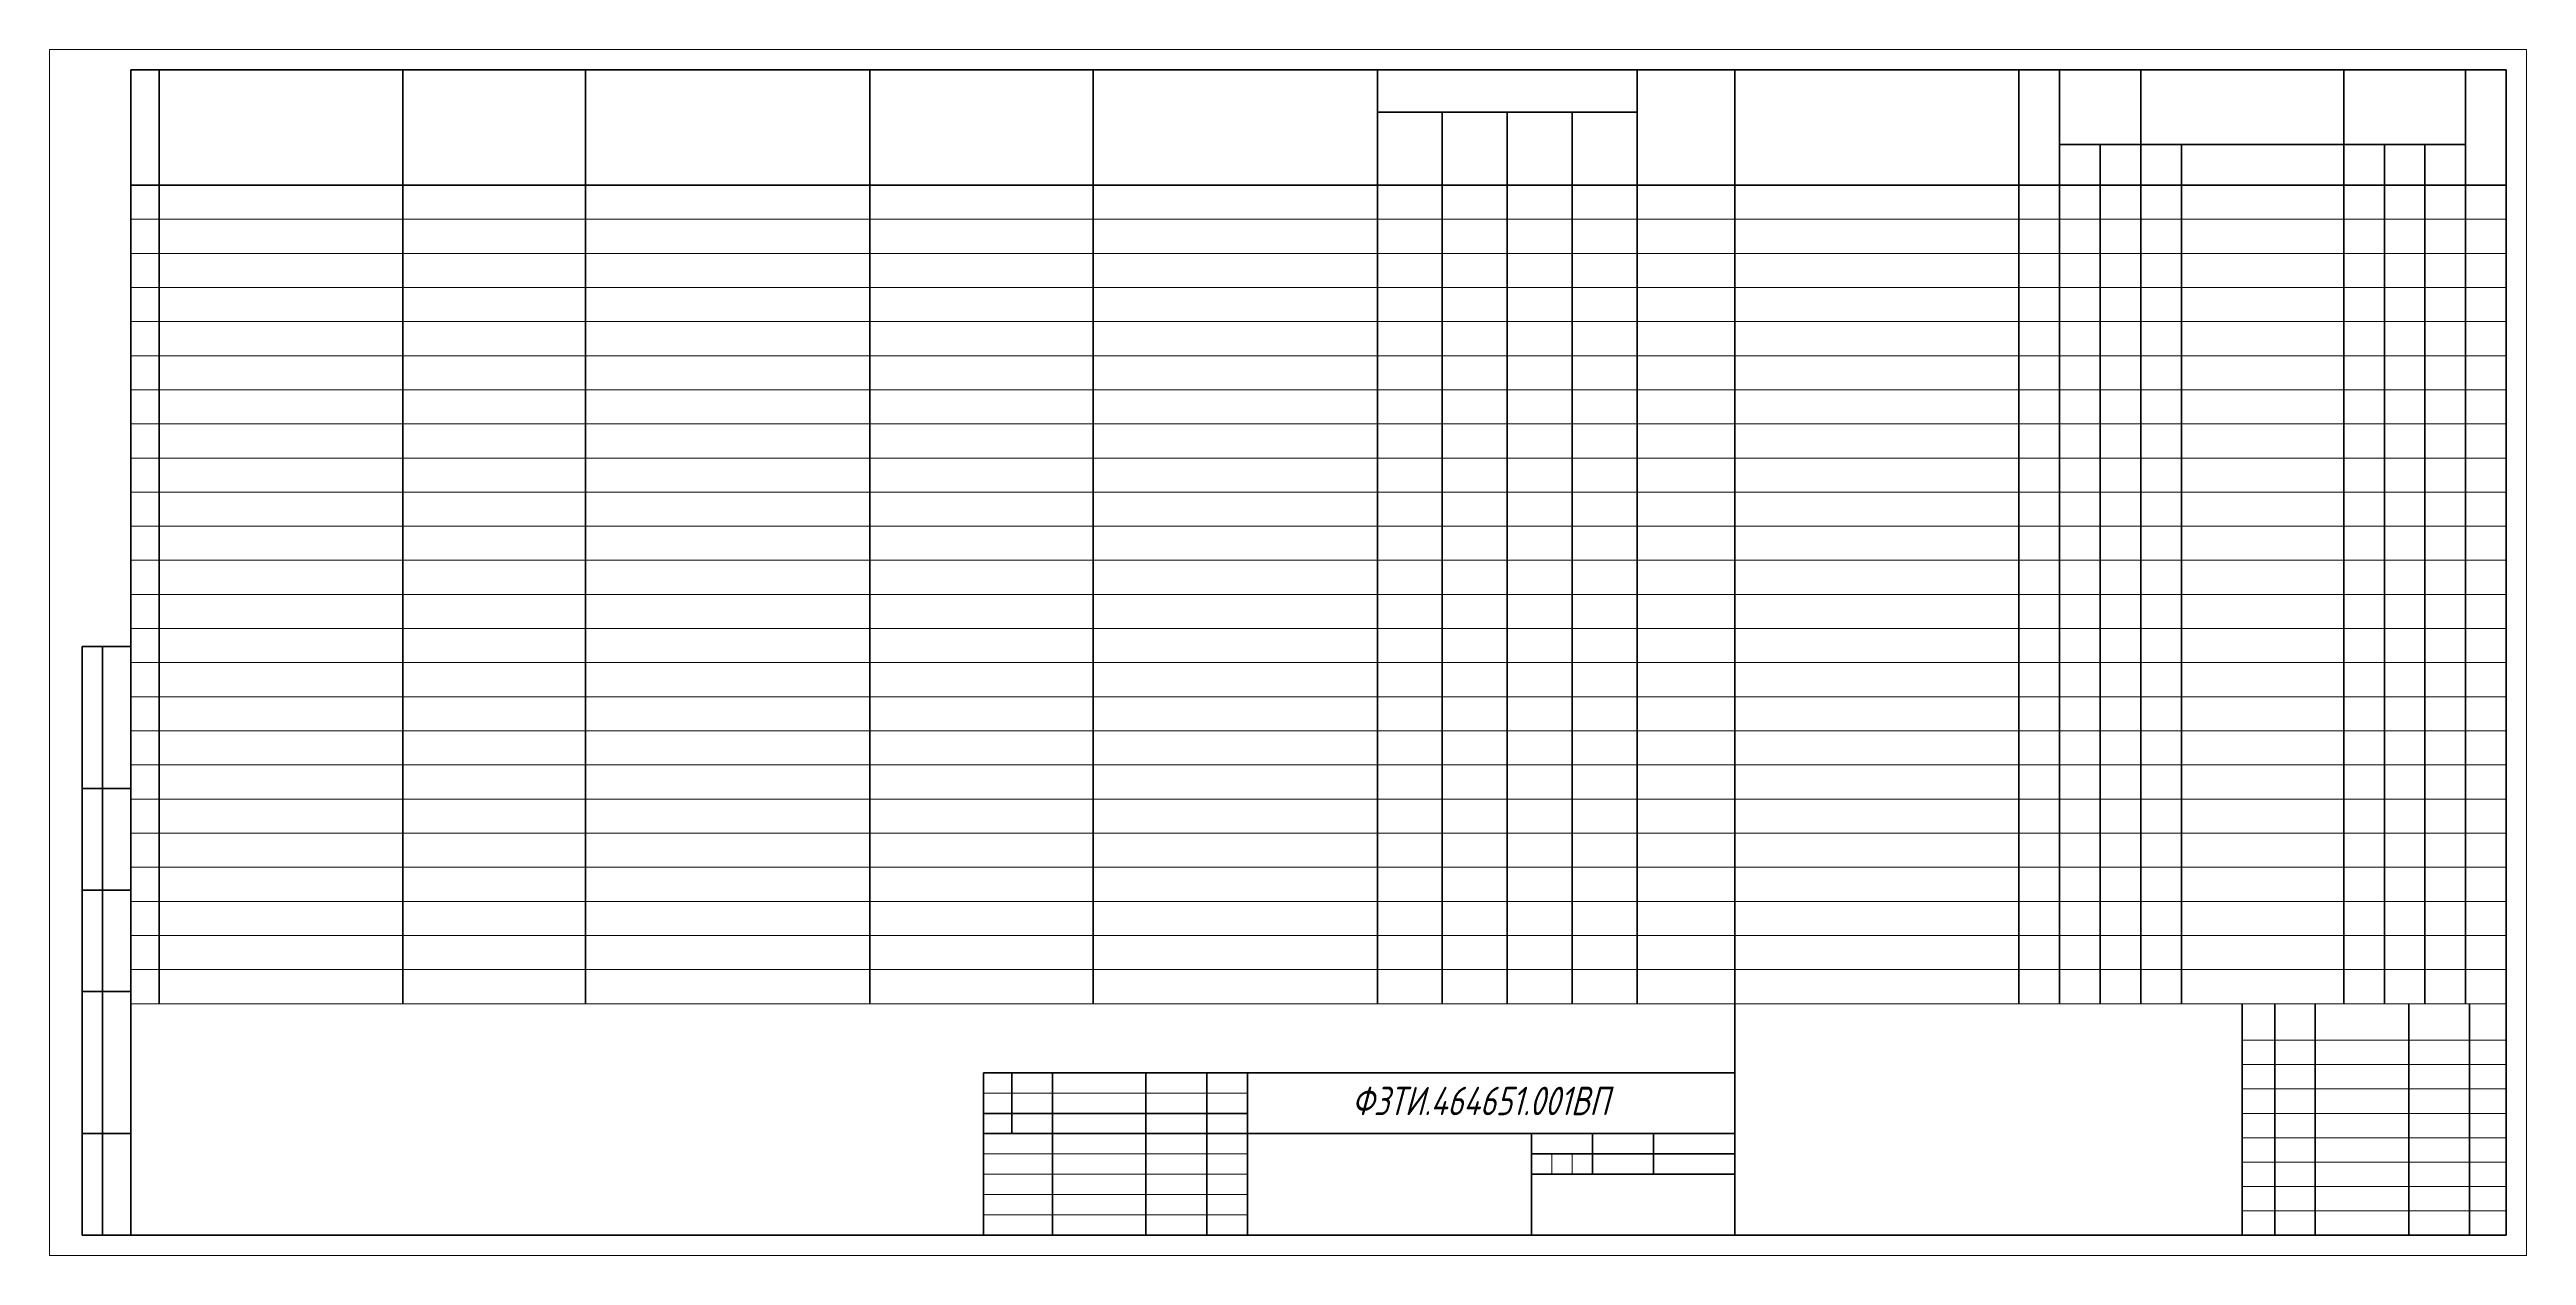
# Model space of a CAD drawing. Header units: millimetres. Extents: x 0 to 1220, y 0 to 297.
# Drawn here: x 0 to 610, y 0 to 297 of the extents above; entities that cross this region are included whole.
import ezdxf

# ---------------------------------------------------------------- set-up
doc = ezdxf.new("R2010")
doc.units = ezdxf.units.MM
doc.linetypes.add('K5LT_BASIC', pattern=[0])
doc.linetypes.add('K5LT_THIN', pattern=[0])
doc.layers.add('Содержание', color=7, linetype='Continuous')
doc.styles.add('KTEXTSTYLE', font='GOST_AU.SHX', dxfattribs={"width": 0.96, "height": 5})

msp = doc.modelspace()

# ---------------------------------------------------------------- linework, layer by layer
at = {"color": 7, "linetype": 'K5LT_THIN', "lineweight": 18}
for p, q in [((-0.02, 0), (-0.02, 297)), ((-0.02, 297), (609.98, 297)), ((609.98, 297), (609.98, 0)), ((609.98, 0), (609.98, 297)), ((609.98, 297), (609.98, 0)), ((609.98, 0), (609.98, 297)), ((19.98, 255.2), (414.98, 255.2)), ((414.98, 255.2), (604.98, 255.2)), ((19.98, 246.8), (414.98, 246.8)), ((414.98, 246.8), (604.98, 246.8)), ((19.98, 238.4), (414.98, 238.4)), ((414.98, 238.4), (604.98, 238.4)), ((19.98, 230), (414.98, 230)), ((414.98, 230), (604.98, 230)), ((19.98, 221.6), (414.98, 221.6)), ((414.98, 221.6), (604.98, 221.6)), ((19.98, 213.2), (414.98, 213.2)), ((414.98, 213.2), (604.98, 213.2)), ((19.98, 204.8), (414.98, 204.8)), ((414.98, 204.8), (604.98, 204.8)), ((19.98, 196.4), (414.98, 196.4)), ((414.98, 196.4), (604.98, 196.4)), ((19.98, 188), (414.98, 188)), ((414.98, 188), (604.98, 188)), ((19.98, 179.6), (414.98, 179.6)), ((414.98, 179.6), (604.98, 179.6)), ((19.98, 171.2), (414.98, 171.2)), ((414.98, 171.2), (604.98, 171.2)), ((19.98, 162.8), (414.98, 162.8)), ((414.98, 162.8), (604.98, 162.8)), ((19.98, 154.4), (414.98, 154.4)), ((414.98, 154.4), (604.98, 154.4)), ((19.98, 146), (414.98, 146)), ((414.98, 146), (604.98, 146)), ((19.98, 137.6), (414.98, 137.6)), ((414.98, 137.6), (604.98, 137.6)), ((19.98, 129.2), (414.98, 129.2)), ((414.98, 129.2), (604.98, 129.2)), ((19.98, 120.8), (414.98, 120.8)), ((414.98, 120.8), (604.98, 120.8)), ((19.98, 112.4), (414.98, 112.4)), ((414.98, 112.4), (604.98, 112.4)), ((19.98, 104), (414.98, 104)), ((414.98, 104), (604.98, 104)), ((19.98, 95.6), (414.98, 95.6)), ((414.98, 95.6), (604.98, 95.6)), ((19.98, 87.2), (414.98, 87.2)), ((414.98, 87.2), (604.98, 87.2)), ((19.98, 78.8), (414.98, 78.8)), ((414.98, 78.8), (604.98, 78.8)), ((19.98, 70.4), (414.98, 70.4)), ((414.98, 70.4), (604.98, 70.4)), ((19.98, 62), (414.98, 62)), ((414.98, 62), (604.98, 62)), ((539.98, 53), (604.98, 53)), ((539.98, 47), (604.98, 47)), ((229.98, 40), (294.98, 40)), ((539.98, 41), (604.98, 41)), ((539.98, 35), (604.98, 35)), ((229.98, 25), (246.98, 25)), ((246.98, 25), (269.98, 25)), ((269.98, 25), (284.98, 25)), ((284.98, 25), (294.98, 25)), ((369.94, 20), (369.94, 25)), ((374.96, 20), (374.96, 25)), ((539.98, 29), (604.98, 29)), ((229.98, 20), (246.98, 20)), ((246.98, 20), (269.98, 20)), ((269.98, 20), (284.98, 20)), ((284.98, 20), (294.98, 20)), ((539.98, 23), (604.98, 23)), ((229.98, 15), (294.98, 15)), ((539.98, 17), (604.98, 17)), ((229.98, 10), (294.98, 10)), ((539.98, 11), (604.98, 11)), ((609.98, 0), (-0.02, 0))]:
    msp.add_line(p, q, dxfattribs=at)
at = {"color": 5, "linetype": 'K5LT_BASIC', "lineweight": 60, "true_color": 0x0000ff}
for p, q in [((19.98, 5), (19.98, 292)), ((19.98, 292), (604.98, 292)), ((26.98, 62), (26.98, 292)), ((86.98, 62), (86.98, 292)), ((131.98, 62), (131.98, 292)), ((201.98, 62), (201.98, 292)), ((256.98, 62), (256.98, 292)), ((326.98, 62), (326.98, 292)), ((390.98, 62), (390.98, 292)), ((414.98, 292), (414.98, 5)), ((484.98, 292), (484.98, 62)), ((494.98, 292), (494.98, 62)), ((514.98, 292), (514.98, 62)), ((564.98, 292), (564.98, 62)), ((594.98, 292), (594.98, 62)), ((604.98, 292), (604.98, 5)), ((326.98, 281.6), (390.98, 281.6)), ((342.98, 62), (342.98, 281.6)), ((358.98, 62), (358.98, 281.6)), ((374.98, 62), (374.98, 281.6)), ((494.98, 273.6), (594.98, 273.6)), ((504.98, 273.6), (504.98, 62)), ((524.98, 273.6), (524.98, 62)), ((574.98, 273.6), (574.98, 62)), ((584.98, 273.6), (584.98, 62)), ((19.98, 263.6), (414.98, 263.6)), ((414.98, 263.6), (604.98, 263.6)), ((7.98, 5), (7.98, 150)), ((19.98, 150), (7.98, 150)), ((12.98, 5), (12.98, 150)), ((19.98, 115), (7.98, 115)), ((19.98, 90), (7.98, 90)), ((19.98, 65), (7.98, 65)), ((539.98, 62), (539.98, 5)), ((547.98, 62), (547.98, 5)), ((557.98, 62), (557.98, 5)), ((580.98, 62), (580.98, 5)), ((595.98, 62), (595.98, 5)), ((229.98, 45), (414.98, 45)), ((229.98, 5), (229.98, 45)), ((236.98, 30), (236.98, 45)), ((246.98, 20), (246.98, 45)), ((269.98, 20), (269.98, 45)), ((284.98, 20), (284.98, 45)), ((294.98, 5), (294.98, 45)), ((229.98, 35), (236.98, 35)), ((236.98, 35), (246.98, 35)), ((246.98, 35), (269.98, 35)), ((269.98, 35), (284.98, 35)), ((284.98, 35), (294.98, 35)), ((19.98, 30), (7.98, 30)), ((229.98, 30), (236.98, 30)), ((236.98, 30), (246.98, 30)), ((246.98, 30), (269.98, 30)), ((269.98, 30), (284.98, 30)), ((284.98, 30), (294.98, 30)), ((294.98, 30), (414.98, 30)), ((364.98, 5), (364.98, 30)), ((364.98, 25), (379.98, 25)), ((379.98, 20), (379.98, 30)), ((379.98, 25), (414.98, 25)), ((394.98, 20), (394.98, 30)), ((246.98, 5), (246.98, 20)), ((269.98, 5), (269.98, 20)), ((284.98, 5), (284.98, 20)), ((364.98, 20), (369.94, 20)), ((369.94, 20), (374.96, 20)), ((374.96, 20), (379.98, 20)), ((379.98, 20), (394.98, 20)), ((394.98, 20), (414.98, 20)), ((19.98, 5), (7.98, 5)), ((604.98, 5), (19.98, 5))]:
    msp.add_line(p, q, dxfattribs=at)
msp.add_point((86.98, 263.6))

# ---------------------------------------------------------------- texts
at = {"layer": 'Содержание', "color": 7, "insert": (320.67, 41.55), "char_height": 1, "attachment_point": 1, "style": 'KTEXTSTYLE'}
msp.add_mtext('{\\H7x;\\Q15;\\W0.965;ФЗТИ.464651.001ВП}', dxfattribs=at)

doc.saveas('drawing.dxf')
